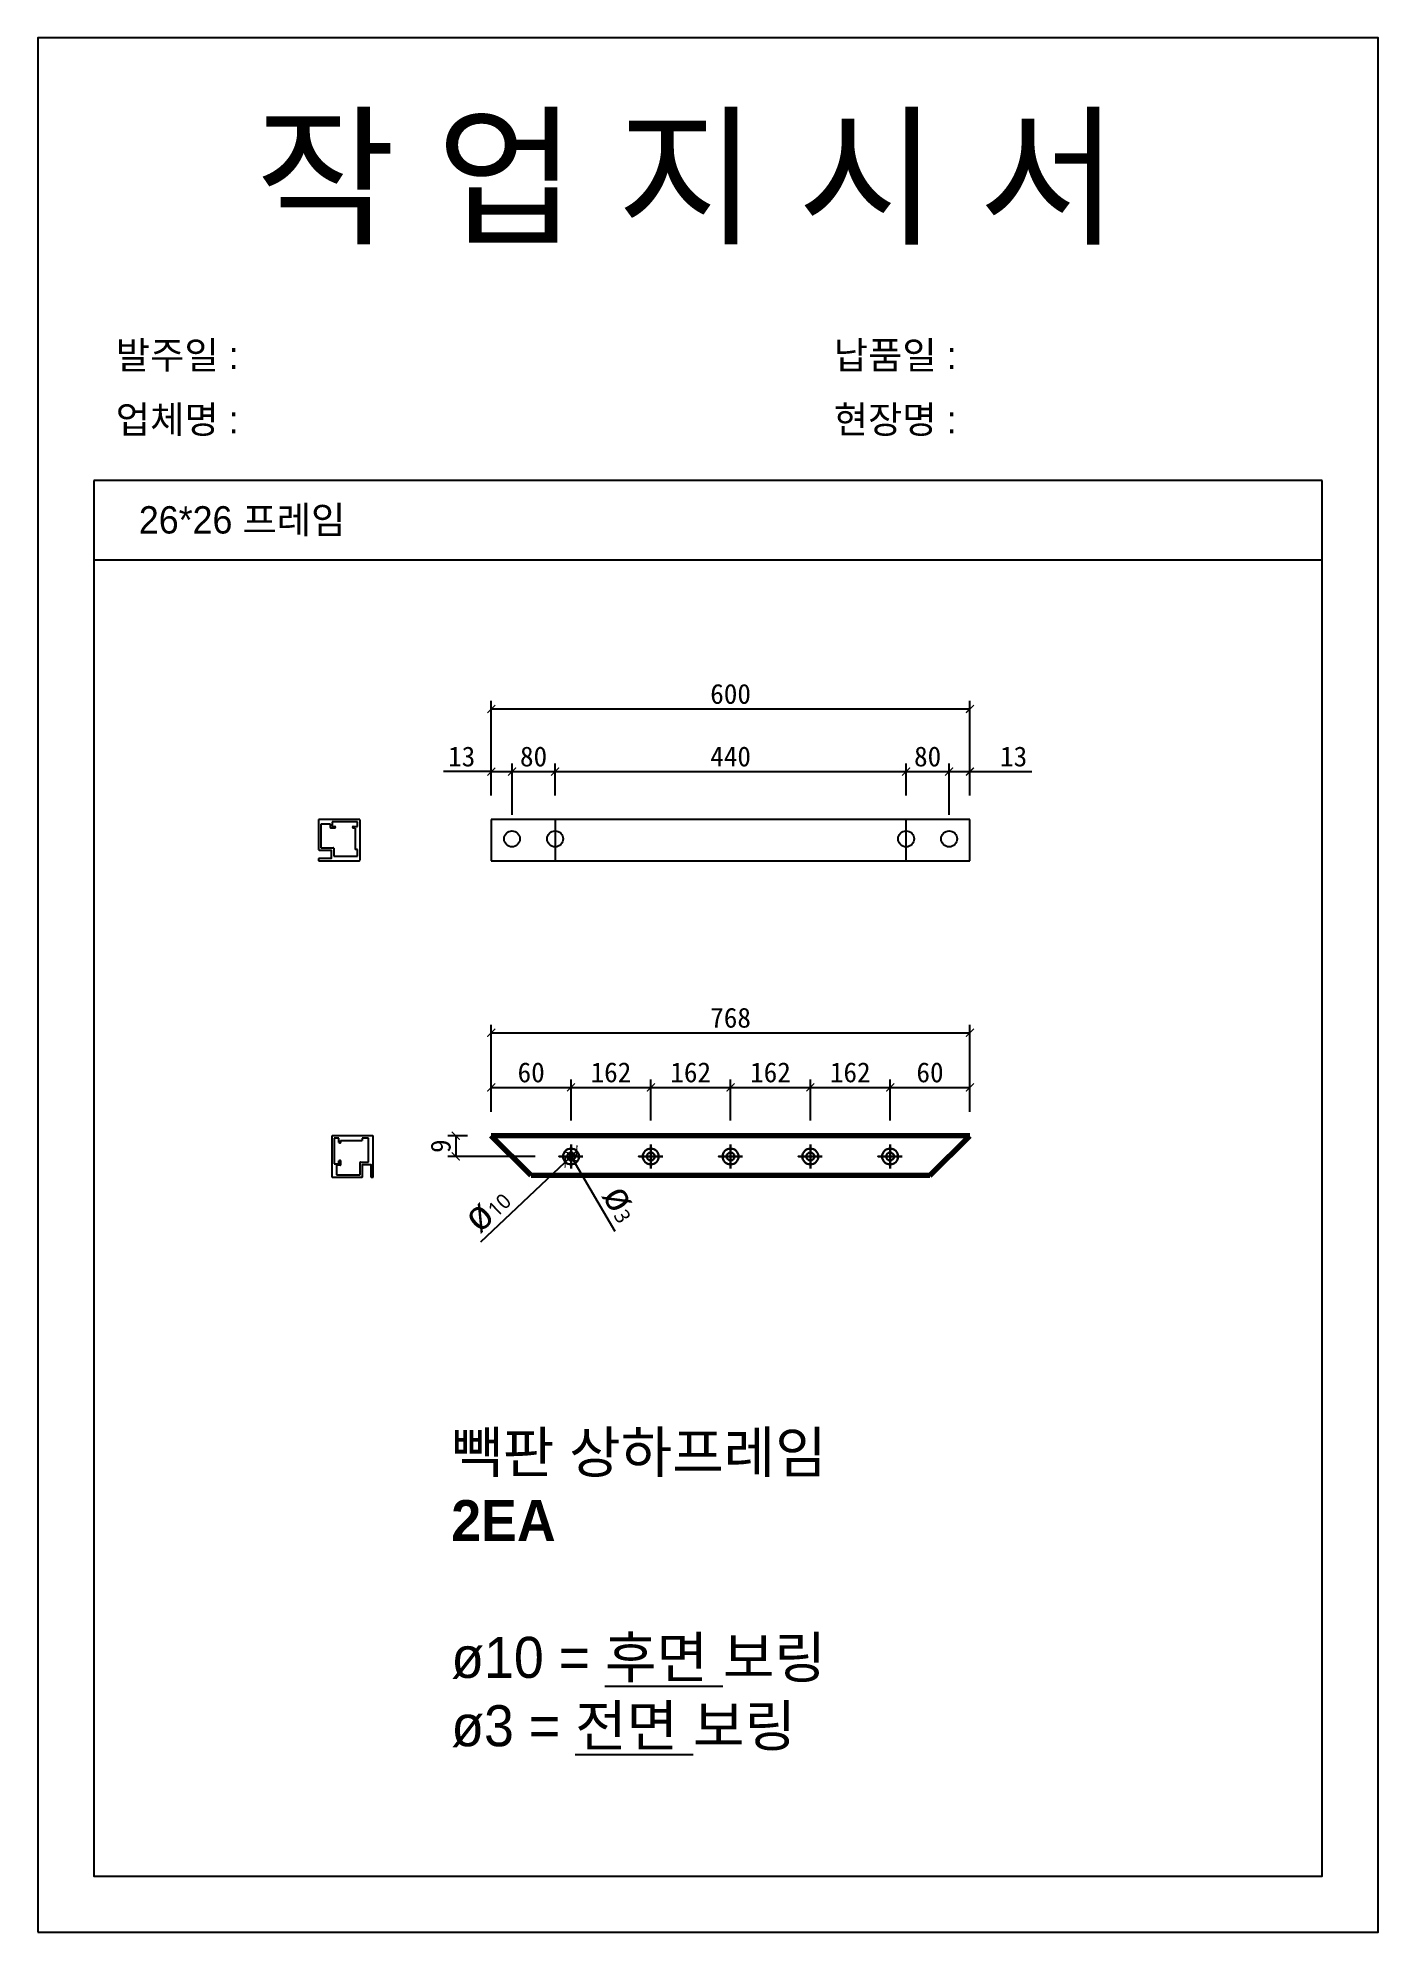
# Model space of a CAD drawing. Header units: millimetres. Extents: x -44117 to 256353, y -2095463 to 65325.
# Drawn here: x 35564 to 37244, y -2774 to -398 of the extents above; entities that cross this region are included whole.
import ezdxf

# ---------------------------------------------------------------- set-up
doc = ezdxf.new("R2010")
doc.units = ezdxf.units.MM
doc.header["$LTSCALE"] = 10
doc.layers.add('Layer1', color=7, linetype='Continuous', lineweight=70)
doc.dimstyles.new('ISO-25', dxfattribs={"dimtxt": 2.5, "dimasz": 2.5, "dimexe": 1, "dimexo": 1, "dimtad": 1, "dimtxsty": 'Standard', "dimblk": 'ARCHTICK', "dimcen": 2.5, "dimadec": 0, "dimazin": 0, "dimtfac": 1, "dimtmove": 0, "dimatfit": 3, "dimfxl": 0, "dimarcsym": 0})

msp = doc.modelspace()

# ---------------------------------------------------------------- texts
at = {"attachment_point": 1}
for s, heights, insert, char_height in [('{\\fGulim|b0|i0|c129|p50;작 업 지 시 서}', [-155.84554], (35836.48075, -502.64492), 140), ('{\\fGulim|b0|i0|c129|p50;발주일 :}', [-38.18216], (35661.2714, -779.36534), 34.3), ('{\\fGulim|b0|i0|c129|p50;납품일 :}', [-37.67976], (36561.24938, -779.36534), 34.3), ('{\\fGulim|b0|i0|c129|p50;업체명 : }', [-38.2735], (35661.2714, -860.02152), 34.3), ('{\\fGulim|b0|i0|c129|p50;현장명 : }', [-38.2735], (36561.24938, -860.02152), 34.3), ('{\\fGulim|b0|i0|c129|p50;26*26 프레임}', [-38.22783], (35690.23398, -985.8901), 34.3), ('{\\fGulim|b1|i0|c129|p50;빽판 상하프레임\\P2EA\\P\\fGulim|b0|i0|c129|p50;\\Pø10 = \\fGulim|b1|i0|c129|p50;\\L후면\\fGulim|b0|i0|c129|p50;\\l 보링\\Pø3 = \\fGulim|b1|i0|c129|p50;\\L전면\\fGulim|b0|i0|c129|p50;\\l 보링}', [-411.84859], (36081.81454, -2146.82975), 51.45)]:
    msp.add_mtext_dynamic_manual_height_columns(s, width=3307.3198183, gutter_width=12.5, heights=heights, dxfattribs=dict(at, insert=insert, char_height=char_height))

# ---------------------------------------------------------------- blocks, each defined once
blk = doc.blocks.new('_ArchTick')
at = {"color": 0, "linetype": 'ByBlock', "const_width": 0.15}
blk.add_lwpolyline([(-0.5, -0.5), (0.5, 0.5)], dxfattribs=at)
blk = doc.blocks.new('*D587')
at = {"color": 0, "lineweight": -2}
for p, q in [((36132, -1745.6), (36132, -1704.9)), ((36232, -1756.6), (36232, -1704.9)), ((36132, -1714.9), (36232, -1714.9))]:
    blk.add_line(p, q, dxfattribs=at)
at = {"layer": 'Defpoints', "color": 0}
for p in [(36232, -1714.9), (36132, -1775.6), (36232, -1786.6)]:
    blk.add_point(p, dxfattribs=at)
at = {"color": 0, "lineweight": -2, "xscale": 10, "yscale": 10, "zscale": 10, "rotation": 180}
blk.add_blockref('_ArchTick', (36132, -1714.9), dxfattribs=at)
at = {"color": 0, "lineweight": -2, "xscale": 10, "yscale": 10, "zscale": 10}
blk.add_blockref('_ArchTick', (36232, -1714.9), dxfattribs=at)
at = {"color": 0, "insert": (36182, -1696.2), "char_height": 25, "attachment_point": 5}
blk.add_mtext('60', dxfattribs=at)
blk = doc.blocks.new('*D588')
at = {"color": 0, "lineweight": -2}
for p, q in [((36132, -1745.6), (36132, -1636.4)), ((36732, -1745.6), (36732, -1636.4)), ((36132, -1646.4), (36732, -1646.4))]:
    blk.add_line(p, q, dxfattribs=at)
at = {"layer": 'Defpoints', "color": 0}
for p in [(36732, -1646.4), (36132, -1775.6), (36732, -1775.6)]:
    blk.add_point(p, dxfattribs=at)
at = {"color": 0, "lineweight": -2, "xscale": 10, "yscale": 10, "zscale": 10, "rotation": 180}
blk.add_blockref('_ArchTick', (36132, -1646.4), dxfattribs=at)
at = {"color": 0, "lineweight": -2, "xscale": 10, "yscale": 10, "zscale": 10}
blk.add_blockref('_ArchTick', (36732, -1646.4), dxfattribs=at)
at = {"color": 0, "insert": (36432, -1627.7), "char_height": 25, "attachment_point": 5}
blk.add_mtext('768', dxfattribs=at)
blk = doc.blocks.new('*D589')
at = {"color": 0, "lineweight": -2}
for p, q in [((36239.2, -1794.7), (36224.7, -1808.5)), ((36239.2, -1794.7), (36239.2, -1794.7)), ((36119, -1908.7), (36224.7, -1808.5))]:
    blk.add_line(p, q, dxfattribs=at)
at = {"layer": 'Defpoints', "color": 0}
for p in [(36239.2, -1794.7), (36224.7, -1808.5)]:
    blk.add_point(p, dxfattribs=at)
at = {"color": 0, "lineweight": -2, "xscale": 10, "yscale": 10, "zscale": 10}
for p, rotation in [((36224.7, -1808.5), 43.48065296218149), ((36239.2, -1794.7), 223.4806529621815)]:
    blk.add_blockref('_ArchTick', p, dxfattribs=dict(at, rotation=rotation))
at = {"color": 0, "insert": (36125.8, -1866.5), "char_height": 25, "attachment_point": 5, "rotation": 43.4807}
blk.add_mtext('{\\fGulim|b0|i0|c129|p50;\\H1.4583x;ø\\fMalgun Gothic|b0|i0|c129|p50;\\H0.51429x;10}', dxfattribs=at)
blk = doc.blocks.new('*D590')
at = {"color": 0, "lineweight": -2}
for p, q in [((36229.4, -1797.3), (36229.4, -1797.3)), ((36229.4, -1797.3), (36234.5, -1805.9)), ((36287.2, -1895.8), (36234.5, -1805.9))]:
    blk.add_line(p, q, dxfattribs=at)
at = {"layer": 'Defpoints', "color": 0}
for p in [(36229.4, -1797.3), (36234.5, -1805.9)]:
    blk.add_point(p, dxfattribs=at)
at = {"color": 0, "lineweight": -2, "xscale": 10, "yscale": 10, "zscale": 10}
for p, rotation in [((36229.4, -1797.3), 300.3861059706766), ((36234.5, -1805.9), 120.3861059706766)]:
    blk.add_blockref('_ArchTick', p, dxfattribs=dict(at, rotation=rotation))
at = {"color": 0, "insert": (36296.2, -1859.9), "char_height": 25, "attachment_point": 5, "rotation": 300.3861}
blk.add_mtext('{\\fGulim|b0|i0|c129|p50;\\H1.4583x;ø\\fMalgun Gothic|b0|i0|c129|p50;\\H0.51429x;3}', dxfattribs=at)
blk = doc.blocks.new('*D594')
at = {"color": 0, "lineweight": -2}
for p, q in [((36232, -1756.6), (36232, -1704.9)), ((36332, -1756.6), (36332, -1704.9)), ((36232, -1714.9), (36332, -1714.9))]:
    blk.add_line(p, q, dxfattribs=at)
at = {"layer": 'Defpoints', "color": 0}
for p in [(36332, -1714.9), (36232, -1786.6), (36332, -1786.6)]:
    blk.add_point(p, dxfattribs=at)
at = {"color": 0, "lineweight": -2, "xscale": 10, "yscale": 10, "zscale": 10, "rotation": 180}
blk.add_blockref('_ArchTick', (36232, -1714.9), dxfattribs=at)
at = {"color": 0, "lineweight": -2, "xscale": 10, "yscale": 10, "zscale": 10}
blk.add_blockref('_ArchTick', (36332, -1714.9), dxfattribs=at)
at = {"color": 0, "insert": (36282, -1696.2), "char_height": 25, "attachment_point": 5}
blk.add_mtext('162', dxfattribs=at)
blk = doc.blocks.new('*D595')
at = {"color": 0, "lineweight": -2}
for p, q in [((36332, -1756.6), (36332, -1704.9)), ((36432, -1756.6), (36432, -1704.9)), ((36332, -1714.9), (36432, -1714.9))]:
    blk.add_line(p, q, dxfattribs=at)
at = {"layer": 'Defpoints', "color": 0}
for p in [(36432, -1714.9), (36332, -1786.6), (36432, -1786.6)]:
    blk.add_point(p, dxfattribs=at)
at = {"color": 0, "lineweight": -2, "xscale": 10, "yscale": 10, "zscale": 10, "rotation": 180}
blk.add_blockref('_ArchTick', (36332, -1714.9), dxfattribs=at)
at = {"color": 0, "lineweight": -2, "xscale": 10, "yscale": 10, "zscale": 10}
blk.add_blockref('_ArchTick', (36432, -1714.9), dxfattribs=at)
at = {"color": 0, "insert": (36382, -1696.2), "char_height": 25, "attachment_point": 5}
blk.add_mtext('162', dxfattribs=at)
blk = doc.blocks.new('*D596')
at = {"color": 0, "lineweight": -2}
for p, q in [((36432, -1756.6), (36432, -1704.9)), ((36532, -1756.6), (36532, -1704.9)), ((36432, -1714.9), (36532, -1714.9))]:
    blk.add_line(p, q, dxfattribs=at)
at = {"layer": 'Defpoints', "color": 0}
for p in [(36532, -1714.9), (36432, -1786.6), (36532, -1786.6)]:
    blk.add_point(p, dxfattribs=at)
at = {"color": 0, "lineweight": -2, "xscale": 10, "yscale": 10, "zscale": 10, "rotation": 180}
blk.add_blockref('_ArchTick', (36432, -1714.9), dxfattribs=at)
at = {"color": 0, "lineweight": -2, "xscale": 10, "yscale": 10, "zscale": 10}
blk.add_blockref('_ArchTick', (36532, -1714.9), dxfattribs=at)
at = {"color": 0, "insert": (36482, -1696.2), "char_height": 25, "attachment_point": 5}
blk.add_mtext('162', dxfattribs=at)
blk = doc.blocks.new('*D597')
at = {"color": 0, "lineweight": -2}
for p, q in [((36532, -1756.6), (36532, -1704.9)), ((36632, -1756.6), (36632, -1704.9)), ((36532, -1714.9), (36632, -1714.9))]:
    blk.add_line(p, q, dxfattribs=at)
at = {"layer": 'Defpoints', "color": 0}
for p in [(36632, -1714.9), (36532, -1786.6), (36632, -1786.6)]:
    blk.add_point(p, dxfattribs=at)
at = {"color": 0, "lineweight": -2, "xscale": 10, "yscale": 10, "zscale": 10, "rotation": 180}
blk.add_blockref('_ArchTick', (36532, -1714.9), dxfattribs=at)
at = {"color": 0, "lineweight": -2, "xscale": 10, "yscale": 10, "zscale": 10}
blk.add_blockref('_ArchTick', (36632, -1714.9), dxfattribs=at)
at = {"color": 0, "insert": (36582, -1696.2), "char_height": 25, "attachment_point": 5}
blk.add_mtext('162', dxfattribs=at)
blk = doc.blocks.new('*D598')
at = {"color": 0, "lineweight": -2}
for p, q in [((36632, -1756.6), (36632, -1704.9)), ((36732, -1745.6), (36732, -1704.9)), ((36632, -1714.9), (36732, -1714.9))]:
    blk.add_line(p, q, dxfattribs=at)
at = {"layer": 'Defpoints', "color": 0}
for p in [(36732, -1714.9), (36732, -1775.6), (36632, -1786.6)]:
    blk.add_point(p, dxfattribs=at)
at = {"color": 0, "lineweight": -2, "xscale": 10, "yscale": 10, "zscale": 10, "rotation": 180}
blk.add_blockref('_ArchTick', (36632, -1714.9), dxfattribs=at)
at = {"color": 0, "lineweight": -2, "xscale": 10, "yscale": 10, "zscale": 10}
blk.add_blockref('_ArchTick', (36732, -1714.9), dxfattribs=at)
at = {"color": 0, "insert": (36682, -1696.2), "char_height": 25, "attachment_point": 5}
blk.add_mtext('60', dxfattribs=at)
blk = doc.blocks.new('*D624')
at = {"color": 0, "lineweight": -2}
for p, q in [((36102, -1775.6), (36077.4, -1775.6)), ((36087.4, -1775.6), (36087.4, -1801.6)), ((36187, -1801.6), (36077.4, -1801.6))]:
    blk.add_line(p, q, dxfattribs=at)
at = {"layer": 'Defpoints', "color": 0}
for p in [(36132, -1775.6), (36087.4, -1801.6), (36217, -1801.6)]:
    blk.add_point(p, dxfattribs=at)
at = {"color": 0, "lineweight": -2, "xscale": 10, "yscale": 10, "zscale": 10}
for p, rotation in [((36087.4, -1775.6), 90), ((36087.4, -1801.6), 270)]:
    blk.add_blockref('_ArchTick', p, dxfattribs=dict(at, rotation=rotation))
at = {"color": 0, "insert": (36068.7, -1788.6), "char_height": 25, "attachment_point": 5, "rotation": 90}
blk.add_mtext('9', dxfattribs=at)
blk = doc.blocks.new('*D632')
at = {"color": 0, "lineweight": -2}
for p, q in [((36132, -1318.8), (36072, -1318.8)), ((36132, -1348.7), (36132, -1308.8)), ((36132, -1318.8), (36158, -1318.8)), ((36158, -1373.2), (36158, -1308.8))]:
    blk.add_line(p, q, dxfattribs=at)
at = {"layer": 'Defpoints', "color": 0}
for p in [(36158, -1318.8), (36132, -1378.7), (36158, -1403.2)]:
    blk.add_point(p, dxfattribs=at)
at = {"color": 0, "lineweight": -2, "xscale": 10, "yscale": 10, "zscale": 10, "rotation": 180}
blk.add_blockref('_ArchTick', (36132, -1318.8), dxfattribs=at)
at = {"color": 0, "lineweight": -2, "xscale": 10, "yscale": 10, "zscale": 10}
blk.add_blockref('_ArchTick', (36158, -1318.8), dxfattribs=at)
at = {"color": 0, "insert": (36094.9, -1300), "char_height": 25, "attachment_point": 5}
blk.add_mtext('13', dxfattribs=at)
blk = doc.blocks.new('*D633')
at = {"color": 0, "lineweight": -2}
for p, q in [((36158, -1373.2), (36158, -1308.8)), ((36158, -1318.8), (36212, -1318.8)), ((36212, -1348.7), (36212, -1308.8))]:
    blk.add_line(p, q, dxfattribs=at)
at = {"layer": 'Defpoints', "color": 0}
for p in [(36212, -1318.8), (36212, -1378.7), (36158, -1403.2)]:
    blk.add_point(p, dxfattribs=at)
at = {"color": 0, "lineweight": -2, "xscale": 10, "yscale": 10, "zscale": 10, "rotation": 180}
blk.add_blockref('_ArchTick', (36158, -1318.8), dxfattribs=at)
at = {"color": 0, "lineweight": -2, "xscale": 10, "yscale": 10, "zscale": 10}
blk.add_blockref('_ArchTick', (36212, -1318.8), dxfattribs=at)
at = {"color": 0, "insert": (36185, -1300), "char_height": 25, "attachment_point": 5}
blk.add_mtext('80', dxfattribs=at)
blk = doc.blocks.new('*D634')
at = {"color": 0, "lineweight": -2}
for p, q in [((36212, -1348.7), (36212, -1308.8)), ((36212, -1318.8), (36652, -1318.8)), ((36652, -1348.7), (36652, -1308.8))]:
    blk.add_line(p, q, dxfattribs=at)
at = {"layer": 'Defpoints', "color": 0}
for p in [(36652, -1318.8), (36212, -1378.7), (36652, -1378.7)]:
    blk.add_point(p, dxfattribs=at)
at = {"color": 0, "lineweight": -2, "xscale": 10, "yscale": 10, "zscale": 10, "rotation": 180}
blk.add_blockref('_ArchTick', (36212, -1318.8), dxfattribs=at)
at = {"color": 0, "lineweight": -2, "xscale": 10, "yscale": 10, "zscale": 10}
blk.add_blockref('_ArchTick', (36652, -1318.8), dxfattribs=at)
at = {"color": 0, "insert": (36432, -1300), "char_height": 25, "attachment_point": 5}
blk.add_mtext('440', dxfattribs=at)
blk = doc.blocks.new('*D635')
at = {"color": 0, "lineweight": -2}
for p, q in [((36652, -1348.7), (36652, -1308.8)), ((36652, -1318.8), (36706, -1318.8)), ((36706, -1373.2), (36706, -1308.8))]:
    blk.add_line(p, q, dxfattribs=at)
at = {"layer": 'Defpoints', "color": 0}
for p in [(36706, -1318.8), (36652, -1378.7), (36706, -1403.2)]:
    blk.add_point(p, dxfattribs=at)
at = {"color": 0, "lineweight": -2, "xscale": 10, "yscale": 10, "zscale": 10, "rotation": 180}
blk.add_blockref('_ArchTick', (36652, -1318.8), dxfattribs=at)
at = {"color": 0, "lineweight": -2, "xscale": 10, "yscale": 10, "zscale": 10}
blk.add_blockref('_ArchTick', (36706, -1318.8), dxfattribs=at)
at = {"color": 0, "insert": (36679, -1300), "char_height": 25, "attachment_point": 5}
blk.add_mtext('80', dxfattribs=at)
blk = doc.blocks.new('*D636')
at = {"color": 0, "lineweight": -2}
for p, q in [((36706, -1373.2), (36706, -1308.8)), ((36706, -1318.8), (36732, -1318.8)), ((36732, -1348.7), (36732, -1308.8)), ((36732, -1318.8), (36809.8, -1318.8))]:
    blk.add_line(p, q, dxfattribs=at)
at = {"layer": 'Defpoints', "color": 0}
for p in [(36732, -1318.8), (36732, -1378.7), (36706, -1403.2)]:
    blk.add_point(p, dxfattribs=at)
at = {"color": 0, "lineweight": -2, "xscale": 10, "yscale": 10, "zscale": 10, "rotation": 180}
blk.add_blockref('_ArchTick', (36706, -1318.8), dxfattribs=at)
at = {"color": 0, "lineweight": -2, "xscale": 10, "yscale": 10, "zscale": 10}
blk.add_blockref('_ArchTick', (36732, -1318.8), dxfattribs=at)
at = {"color": 0, "insert": (36786.8, -1300), "char_height": 25, "attachment_point": 5}
blk.add_mtext('13', dxfattribs=at)
blk = doc.blocks.new('*D631')
at = {"color": 0, "lineweight": -2}
for p, q in [((36132, -1348.7), (36132, -1230.2)), ((36732, -1348.7), (36732, -1230.2)), ((36132, -1240.2), (36732, -1240.2))]:
    blk.add_line(p, q, dxfattribs=at)
at = {"layer": 'Defpoints', "color": 0}
for p in [(36732, -1240.2), (36132, -1378.7), (36732, -1378.7)]:
    blk.add_point(p, dxfattribs=at)
at = {"color": 0, "lineweight": -2, "xscale": 10, "yscale": 10, "zscale": 10, "rotation": 180}
blk.add_blockref('_ArchTick', (36132, -1240.2), dxfattribs=at)
at = {"color": 0, "lineweight": -2, "xscale": 10, "yscale": 10, "zscale": 10}
blk.add_blockref('_ArchTick', (36732, -1240.2), dxfattribs=at)
at = {"color": 0, "insert": (36432, -1221.5), "char_height": 25, "attachment_point": 5}
blk.add_mtext('600', dxfattribs=at)

# ---------------------------------------------------------------- dimensions: what is measured, and where the dimension line sits
for base, p1, p2, override, picture, middle in [((36731.96251, -1240.23625), (36131.96251, -1378.68228), (36731.96251, -1378.68228), {"dimscale": 10, "dimasz": 1, "dimexo": 3}, '*D631', (36431.96251, -1221.48625)), ((36651.96251, -1318.75366), (36211.96251, -1378.68228), (36651.96251, -1378.68228), {"dimscale": 10, "dimasz": 1, "dimexo": 3, "dimtmove": 1}, '*D634', (36431.96251, -1300.00366))]:
    dim = msp.add_linear_dim(base=base, p1=p1, p2=p2, dimstyle='ISO-25', override=override)
    dim.commit()
    dim.dimension.update_dxf_attribs({"geometry": picture, "text_midpoint": middle})
for base, p1, p2, text, override, picture, middle in [((36157.96251, -1318.75366), (36131.96251, -1378.68228), (36157.96251, -1403.18228), '13', {"dimscale": 10, "dimasz": 1, "dimexo": 3}, '*D632', (36094.87918, -1318.75366)), ((36211.96251, -1318.75366), (36157.96251, -1403.18228), (36211.96251, -1378.68228), '80', {"dimscale": 10, "dimasz": 1, "dimexo": 3, "dimtmove": 1}, '*D633', (36184.96251, -1318.75366)), ((36705.96251, -1318.75366), (36651.96251, -1378.68228), (36705.96251, -1403.18228), '80', {"dimscale": 10, "dimasz": 1, "dimexo": 3, "dimtmove": 1}, '*D635', (36678.96251, -1318.75366)), ((36731.96251, -1318.75366), (36705.96251, -1403.18228), (36731.96251, -1378.68228), '13', {"dimscale": 10, "dimasz": 1, "dimexo": 3, "dimtmove": 1}, '*D636', (36786.83376, -1317.47661))]:
    dim = msp.add_linear_dim(base=base, p1=p1, p2=p2, text=text, dimstyle='ISO-25', override=override)
    dim.commit()
    dim.dimension.update_dxf_attribs({"geometry": picture, "text_midpoint": middle, "dimtype": 160})
for base, p1, p2, text, override, picture, middle in [((36731.96251, -1646.41111), (36131.96251, -1775.6007), (36731.96251, -1775.6007), '768', {"dimscale": 10, "dimasz": 1, "dimexo": 3}, '*D588', (36431.96251, -1627.66111)), ((36231.96251, -1714.93665), (36131.96251, -1775.6007), (36231.96251, -1786.6007), '60', {"dimscale": 10, "dimasz": 1, "dimexo": 3}, '*D587', (36181.96251, -1696.18665)), ((36331.96251, -1714.93665), (36231.96251, -1786.6007), (36331.96251, -1786.6007), '162', {"dimscale": 10, "dimasz": 1, "dimexo": 3}, '*D594', (36281.96251, -1696.18665)), ((36431.96251, -1714.93665), (36331.96251, -1786.6007), (36431.96251, -1786.6007), '162', {"dimscale": 10, "dimasz": 1, "dimexo": 3, "dimtmove": 1}, '*D595', (36381.96251, -1696.18665)), ((36531.96251, -1714.93665), (36431.96251, -1786.6007), (36531.96251, -1786.6007), '162', {"dimscale": 10, "dimasz": 1, "dimexo": 3, "dimtmove": 1}, '*D596', (36481.96251, -1696.18665)), ((36631.96251, -1714.93665), (36531.96251, -1786.6007), (36631.96251, -1786.6007), '162', {"dimscale": 10, "dimasz": 1, "dimexo": 3, "dimtmove": 1}, '*D597', (36581.96251, -1696.18665)), ((36731.96251, -1714.93665), (36631.96251, -1786.6007), (36731.96251, -1775.6007), '60', {"dimscale": 10, "dimasz": 1, "dimexo": 3, "dimtmove": 1}, '*D598', (36681.96251, -1696.18665))]:
    dim = msp.add_linear_dim(base=base, p1=p1, p2=p2, text=text, dimstyle='ISO-25', override=override)
    dim.commit()
    dim.dimension.update_dxf_attribs({"geometry": picture, "text_midpoint": middle})
dim = msp.add_linear_dim(base=(36087.41102, -1801.6007), p1=(36131.96251, -1775.6007), p2=(36216.96251, -1801.6007), angle=90, text='9', dimstyle='ISO-25', override={"dimscale": 10, "dimasz": 1, "dimexo": 3})
dim.commit()
dim.dimension.update_dxf_attribs({"geometry": '*D624', "text_midpoint": (36087.41102, -1788.6007), "dimtype": 160})
for p1, p2, text, picture, middle in [((36239.21858, -1794.71961), (36224.70645, -1808.4818), '{\\fGulim|b0|i0|c129|p50;\\H1.4583x;ø\\fMalgun Gothic|b0|i0|c129|p50;\\H0.51429x;10}', '*D589', (36143.71037, -1885.29224)), ((36229.43339, -1797.28752), (36234.49164, -1805.91389), '{\\fGulim|b0|i0|c129|p50;\\H1.4583x;ø\\fMalgun Gothic|b0|i0|c129|p50;\\H0.51429x;3}', '*D590', (36273.82776, -1872.99795))]:
    dim = msp.add_diameter_dim_2p(p1=p1, p2=p2, text=text, dimstyle='ISO-25', override={"dimscale": 10, "dimasz": 1, "dimexo": 3})
    dim.commit()
    dim.dimension.update_dxf_attribs({"geometry": picture, "text_midpoint": middle, "dimtype": 163})

# ---------------------------------------------------------------- linework, layer by layer
for p, q in [((37173.67415, -953.65213), (35633.67415, -953.65213)), ((37173.67415, -1053.65213), (35633.67415, -1053.65213)), ((35930.4641, -1384.68228), (35918.4641, -1384.68228)), ((35918.4641, -1384.68228), (35918.4641, -1414.28228)), ((35930.4641, -1389.08228), (35930.4641, -1384.68228)), ((35935.8641, -1389.68228), (35931.0641, -1389.68228)), ((35964.4641, -1381.68228), (35932.4641, -1381.68228)), ((35932.4641, -1381.68228), (35932.4641, -1387.68228)), ((35932.4641, -1387.68228), (35935.8641, -1387.68228)), ((35936.4641, -1388.28228), (35936.4641, -1389.08228)), ((35958.4641, -1389.08228), (35958.4641, -1388.28228)), ((35959.0641, -1387.68228), (35964.4641, -1387.68228)), ((35961.4641, -1389.68228), (35959.0641, -1389.68228)), ((35961.4641, -1389.68228), (35961.4641, -1416.68228)), ((35964.4641, -1387.68228), (35964.4641, -1381.68228)), ((36731.96251, -1378.68228), (36131.96251, -1378.68228)), ((36131.96251, -1378.68228), (36131.96251, -1430.68228)), ((36211.96251, -1378.68228), (36211.96251, -1430.68228)), ((36651.96251, -1430.68228), (36651.96251, -1378.68228)), ((36731.96251, -1430.68228), (36731.96251, -1378.68228)), ((35918.4641, -1414.28228), (35931.4641, -1414.28228)), ((35931.4641, -1414.28228), (35933.8641, -1414.28228)), ((35934.4641, -1414.88228), (35934.4641, -1417.28228)), ((35934.4641, -1417.28228), (35934.4641, -1424.68228)), ((35934.4641, -1417.28228), (35934.4641, -1417.28228)), ((35934.4641, -1424.68228), (35964.4641, -1424.68228)), ((35964.4641, -1416.68228), (35961.4641, -1416.68228)), ((35964.4641, -1424.68228), (35964.4641, -1416.68228)), ((36131.96251, -1430.68228), (36731.96251, -1430.68228)), ((35941.067, -1778.6007), (35935.067, -1778.6007)), ((35935.067, -1778.6007), (35935.067, -1810.6007)), ((35941.067, -1784.0007), (35941.067, -1778.6007)), ((35943.067, -1781.6007), (35943.067, -1784.0007)), ((35943.067, -1781.6007), (35970.067, -1781.6007)), ((35978.067, -1778.6007), (35970.067, -1778.6007)), ((35970.067, -1778.6007), (35970.067, -1781.6007)), ((35978.067, -1808.6007), (35978.067, -1778.6007)), ((35942.467, -1784.6007), (35941.667, -1784.6007)), ((35935.067, -1810.6007), (35941.067, -1810.6007)), ((35942.467, -1812.6007), (35938.067, -1812.6007)), ((35938.067, -1812.6007), (35938.067, -1824.6007)), ((35938.067, -1824.6007), (35967.667, -1824.6007)), ((35941.067, -1810.6007), (35941.067, -1807.2007)), ((35941.667, -1806.6007), (35942.467, -1806.6007)), ((35943.067, -1807.2007), (35943.067, -1812.0007)), ((35967.667, -1811.6007), (35967.667, -1809.2007)), ((35967.667, -1824.6007), (35967.667, -1811.6007)), ((35968.267, -1808.6007), (35970.667, -1808.6007)), ((35970.667, -1808.6007), (35978.067, -1808.6007)), ((35970.667, -1808.6007), (35970.667, -1808.6007))]:
    msp.add_line(p, q)
at = {"lineweight": 30}
for p, q in [((36231.96251, -1786.6007), (36231.96251, -1816.6007)), ((36331.96251, -1786.6007), (36331.96251, -1816.6007)), ((36431.96251, -1786.6007), (36431.96251, -1816.6007)), ((36531.96251, -1786.6007), (36531.96251, -1816.6007)), ((36631.96251, -1786.6007), (36631.96251, -1816.6007))]:
    msp.add_line(p, q, dxfattribs=at)
msp.add_lwpolyline([(35563.67415, -2774.48241), (37243.67415, -2774.48241), (37243.67415, -398.48241), (35563.67415, -398.48241)], close=True)
msp.add_lwpolyline([(35633.67415, -953.65213), (35633.67415, -2704.48241), (37173.67415, -2704.48241), (37173.67415, -953.65213)])
for points in [[(35916.0641, -1427.68203, 0.4142135624), (35915.4641, -1428.28203), (35915.4641, -1430.08228, 0.4142135624), (35916.0641, -1430.68228), (35966.4641, -1430.68228, 0.4142135624), (35967.4641, -1429.68228), (35967.4641, -1379.68228, 0.4142135624), (35966.4641, -1378.68228), (35916.4641, -1378.68228, 0.4142135624), (35915.4641, -1379.68228), (35915.4641, -1416.28228, 0.4142135624), (35916.4641, -1417.28228), (35931.4641, -1417.28228), (35931.4641, -1427.68228), (35916.0641, -1427.68228)], [(35981.06674, -1827.0007, 0.4142135624), (35981.66674, -1827.6007), (35983.467, -1827.6007, 0.4142135624), (35984.067, -1827.0007), (35984.067, -1776.6007, 0.4142135624), (35983.067, -1775.6007), (35933.067, -1775.6007, 0.4142135624), (35932.067, -1776.6007), (35932.067, -1826.6007, 0.4142135624), (35933.067, -1827.6007), (35969.667, -1827.6007, 0.4142135624), (35970.667, -1826.6007), (35970.667, -1811.6007), (35981.067, -1811.6007), (35981.067, -1827.0007)]]:
    msp.add_lwpolyline(points, format="xyb")
for points in [[(36246.96251, -1801.6007), (36216.96251, -1801.6007)], [(36346.96251, -1801.6007), (36316.96251, -1801.6007)], [(36446.96251, -1801.6007), (36416.96251, -1801.6007)], [(36546.96251, -1801.6007), (36516.96251, -1801.6007)], [(36646.96251, -1801.6007), (36616.96251, -1801.6007)]]:
    msp.add_lwpolyline(points, close=True, dxfattribs=at)
for centre in [(36157.96251, -1403.18228), (36211.96251, -1403.18228), (36651.96251, -1403.18228), (36705.96251, -1403.18228)]:
    msp.add_circle(centre, 10)
for centre, radius in [((36231.96251, -1801.6007), 10), ((36231.96251, -1801.6007), 5), ((36331.96251, -1801.6007), 10), ((36331.96251, -1801.6007), 5), ((36431.96251, -1801.6007), 10), ((36431.96251, -1801.6007), 5), ((36531.96251, -1801.6007), 10), ((36531.96251, -1801.6007), 5), ((36631.96251, -1801.6007), 10), ((36631.96251, -1801.6007), 5)]:
    msp.add_circle(centre, radius, dxfattribs=at)
for centre, start, end in [((35931.0641, -1389.08228), 180, 270), ((35935.8641, -1388.28228), 0, 90), ((35935.8641, -1389.08228), 270, 0), ((35959.0641, -1388.28228), 90, 180), ((35959.0641, -1389.08228), 180, 270), ((35933.8641, -1414.88228), 0, 90), ((35941.667, -1784.0007), 180, 270), ((35942.467, -1784.0007), 270, 0), ((35941.667, -1807.2007), 90, 180), ((35942.467, -1807.2007), 0, 90), ((35942.467, -1812.0007), 270, 0), ((35968.267, -1809.2007), 90, 180)]:
    msp.add_arc(centre, 0.6, start, end)
at = {"layer": 'Layer1'}
for p, q in [((36181.96251, -1825.6007), (36131.96251, -1775.6007)), ((36681.96251, -1825.6007), (36731.96251, -1775.6007))]:
    msp.add_line(p, q, dxfattribs=at)
for points in [[(36731.96251, -1775.6007), (36131.96251, -1775.6007)], [(36681.96251, -1825.6007), (36181.96251, -1825.6007)]]:
    msp.add_lwpolyline(points, dxfattribs=at)

msp.set_redraw_order([(e.dxf.handle, doc.entitydb.next_handle()) for e in msp.query("TEXT MTEXT ATTDEF DIMENSION ARC_DIMENSION")])  # texts and dimensions are drawn at this point

doc.saveas('drawing.dxf')
